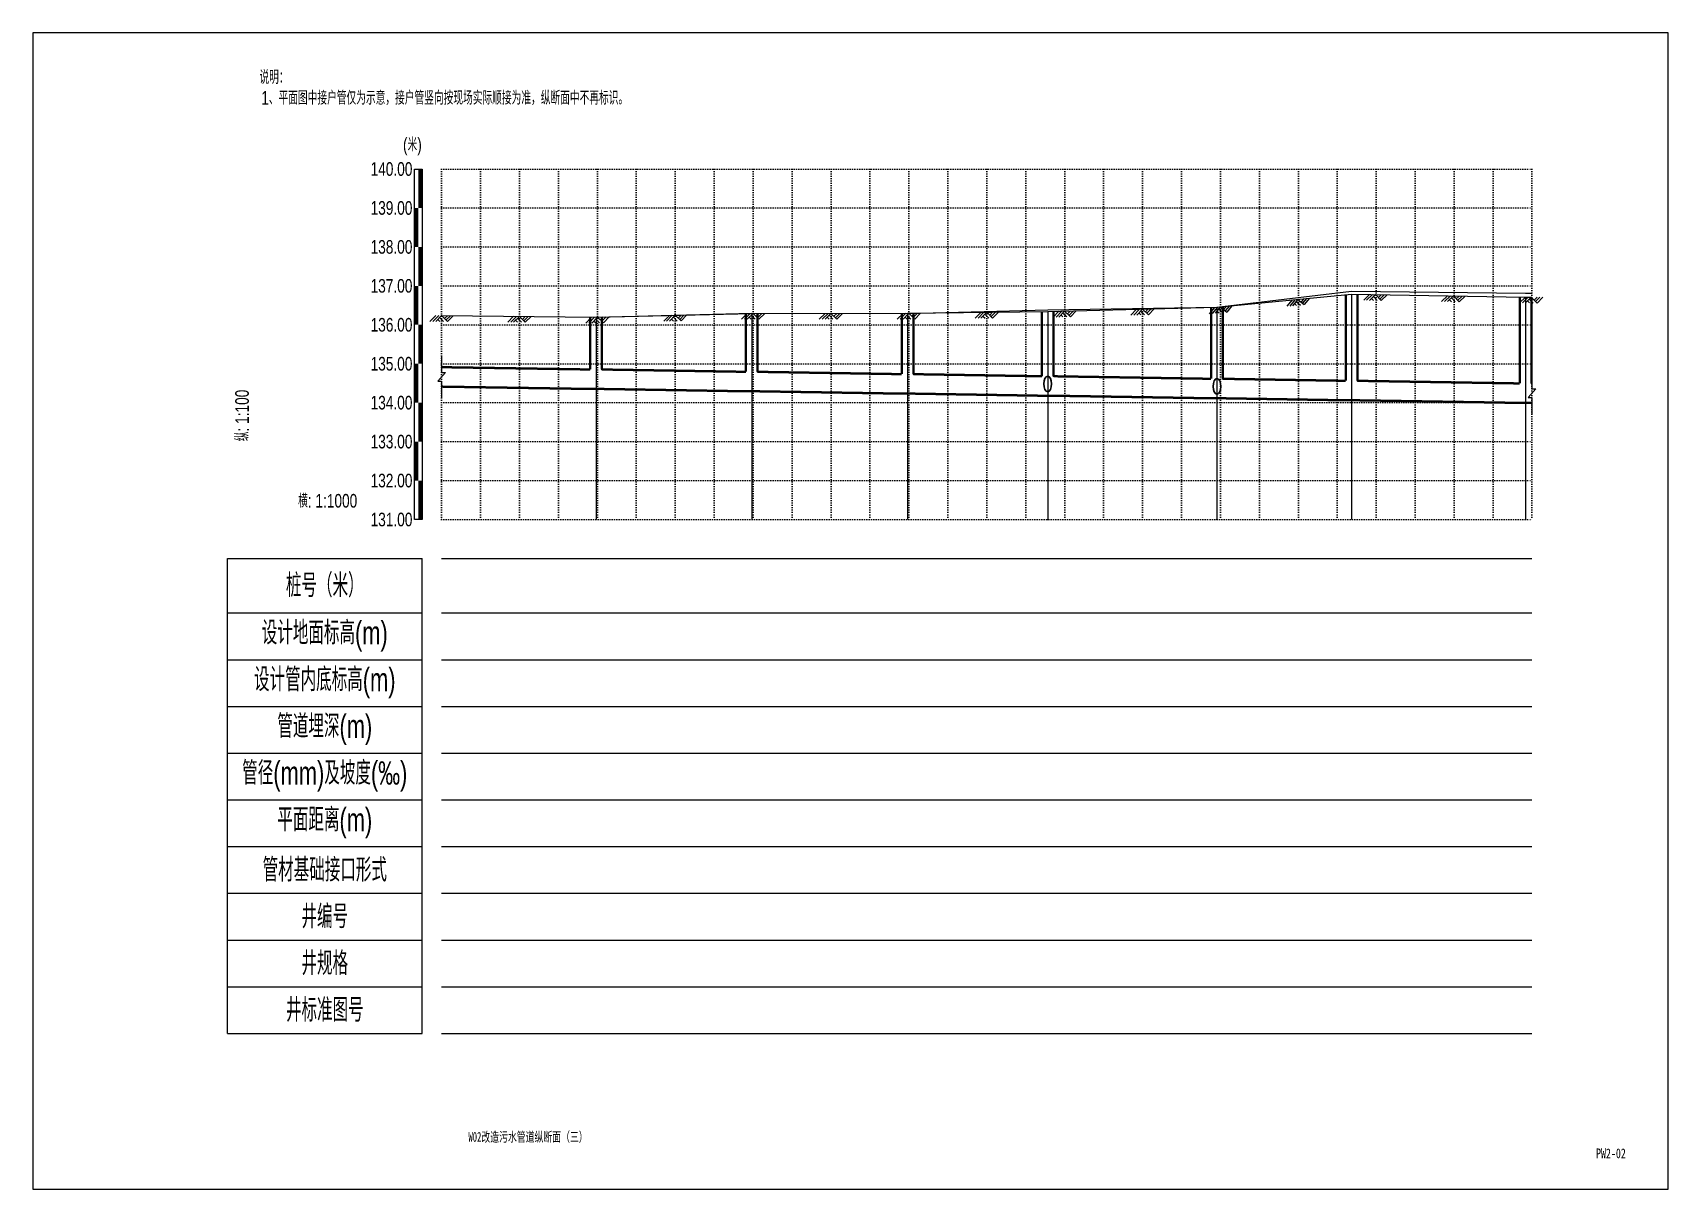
# Model space of a CAD drawing. Extents: x 529262 to 576451, y 2694391 to 2717535.
# Drawn here: x 572291.3 to 572711.3, y 2711946.5 to 2712243.5 of the extents above; entities that cross this region are included whole.
import ezdxf
from ezdxf.enums import TextEntityAlignment as Align

# ---------------------------------------------------------------- set-up
doc = ezdxf.new("R2010")
doc.units = 0
doc.linetypes.add('DOT', pattern=[6.35, 0, -6.35])
for name, color, linetype in [('GPSCOMMON', 7, 'Continuous'), ('P-说明', 7, 'Continuous'), ('W-标注', 2, 'Continuous'), ('图框线', 7, 'Continuous'), ('纵断_分栏线', 5, 'Continuous'), ('纵断_地面线', 3, 'Continuous'), ('纵断_标注', 2, 'Continuous'), ('纵断_标注_支管', 2, 'Continuous'), ('纵断_表头', 2, 'Continuous'), ('纵断_设计线', 1, 'Continuous'), ('纵断_高程网格', 8, 'DOT')]:
    doc.layers.add(name, color=color, linetype=linetype)
doc.layers.add('纵断污水井', color=7, linetype='Continuous', lineweight=60)
doc.layers.add('纵断污水管', color=224, linetype='Continuous', lineweight=60)
doc.styles.add('JieTuHzTxt', font='smsim.shx', dxfattribs={"width": 0.7, "bigfont": 'smfs.shx'})
doc.styles.add('SEMDI', font='smsim.shx', dxfattribs={"width": 0.75, "bigfont": 'smfs.shx'})
doc.styles.add('SMEDI', font='smsim.shx', dxfattribs={"width": 0.75, "height": 3.5, "bigfont": 'smfs.shx'})
doc.styles.add('宋体', font='', dxfattribs={"width": 0.75})
doc.styles.get('宋体').set_extended_font_data('SimSun')

msp = doc.modelspace()

# ---------------------------------------------------------------- texts
at = {"layer": 'P-说明', "style": '宋体'}
for s, width, p in [('W02改造污水管道纵断面（三）', 0.65, (572418.466, 2711959.975)), ('PW2-02', 0.75, (572696.54, 2711955.745))]:
    msp.add_text(s, height=2.5, dxfattribs=dict(at, width=width)).set_placement(p, align=Align.MIDDLE_CENTER)
at = {"layer": 'W-标注', "color": 3, "style": 'SMEDI', "width": 0.75}
for s, p in [('说明：', (572349.492, 2712230.35)), ('1、平面图中接户管仅为示意，接户管竖向按现场实际顺接为准，纵断面中不再标识。', (572349.95, 2712225.033))]:
    msp.add_text(s, height=3.5, dxfattribs=at).set_placement(p)
at = {"layer": '纵断_标注', "style": 'SEMDI', "width": 0.75}
msp.add_text('纵: 1:100', height=3.5, rotation=90, dxfattribs=at).set_placement((572343.269, 2712151.847), align=Align.TOP_RIGHT)
msp.add_text('横: 1:1000', height=3.5, dxfattribs=at).set_placement((572374.603, 2712120.514), align=Align.BOTTOM_RIGHT)
at = {"layer": '纵断_表头', "style": 'SEMDI', "width": 0.75}
msp.add_text('(米)', height=3.5, dxfattribs=at).set_placement((572388.769, 2712212.014), align=Align.BOTTOM_CENTER)
for s, p in [('140.00', (572388.769, 2712208.514)), ('139.00', (572388.769, 2712198.514)), ('138.00', (572388.769, 2712188.514)), ('137.00', (572388.769, 2712178.514)), ('136.00', (572388.769, 2712168.514)), ('135.00', (572388.769, 2712158.514)), ('134.00', (572388.769, 2712148.514)), ('133.00', (572388.769, 2712138.514)), ('132.00', (572388.769, 2712128.514)), ('131.00', (572388.769, 2712118.514))]:
    msp.add_text(s, height=3.5, dxfattribs=at).set_placement(p, align=Align.MIDDLE_RIGHT)

# ---------------------------------------------------------------- blocks, each defined once
blk = doc.blocks.new('A3WK')
at = {"layer": '图框线'}
blk.add_lwpolyline([(0, 0), (420, 0), (420, 297), (0, 297), (0, 0)], dxfattribs=at)
blk = doc.blocks.new('市政排水（YZ）_zdbt')
at = {"color": 0, "linetype": 'ByBlock', "lineweight": -2}
for p, q in [((-50, 0), (0, 0)), ((-50, -122), (-50, 0)), ((0, -122), (0, 0)), ((-50, -14), (0, -14)), ((-50, -26), (0, -26)), ((-50, -38), (0, -38)), ((-50, -50), (0, -50)), ((-50, -62), (0, -62)), ((-50, -74), (0, -74)), ((-50, -86), (0, -86)), ((-50, -98), (0, -98)), ((-50, -110), (0, -110)), ((-50, -122), (0, -122))]:
    blk.add_line(p, q, dxfattribs=at)
at = {"color": 0, "linetype": 'ByBlock', "lineweight": -2, "char_height": 6, "attachment_point": 5, "style": 'JieTuHzTxt'}
for s, insert in [('桩号（米）', (-25, -7)), ('设计地面标高(m)', (-25, -20)), ('设计管内底标高(m)', (-25, -32)), ('管道埋深(m)', (-25, -44)), ('管径(mm)及坡度(‰)', (-25, -56)), ('平面距离(m)', (-25, -68)), ('管材基础接口形式', (-25, -80)), ('井编号', (-25, -92)), ('井规格', (-25, -104)), ('井标准图号', (-25, -116))]:
    blk.add_mtext(s, dxfattribs=dict(at, insert=insert))
blk = doc.blocks.new('VSDesignLineBlock')
at = {"color": 0, "linetype": 'Continuous'}
for p, q in [((-1.5, 0), (-3, -1.5)), ((-0.75, 0), (-2.25, -1.5)), ((0, 0), (-1.5, -1.5)), ((0, 0), (1.5, -1.5)), ((1.5, 0), (0.75, -0.75)), ((2.25, 0), (1.12, -1.12)), ((3, 0), (1.5, -1.5)), ((-0.98, -0.98), (-0.46, -1.5)), ((-0.5, -0.5), (0.5, -1.5))]:
    blk.add_line(p, q, dxfattribs=at)

# ---------------------------------------------------------------- linework, layer by layer
for p in [(572396.269, 2712157.627), (572437.421, 2712157.032), (572477.421, 2712156.432), (572517.417, 2712155.832), (572553.418, 2712155.292), (572596.866, 2712154.64), (572631.427, 2712154.122), (572676.105, 2712153.454)]:
    msp.add_point(p)
at = {"layer": 'GPSCOMMON'}
msp.add_point((572396.269, 2712118.514), dxfattribs=at)
at = {"layer": '纵断_分栏线'}
for p, q in [((572396.269, 2712108.514), (572676.269, 2712108.514)), ((572396.269, 2712094.514), (572676.269, 2712094.514)), ((572396.269, 2712082.514), (572676.269, 2712082.514)), ((572396.269, 2712070.514), (572676.269, 2712070.514)), ((572396.269, 2712058.514), (572676.269, 2712058.514)), ((572396.269, 2712046.514), (572676.269, 2712046.514)), ((572396.269, 2712034.514), (572676.269, 2712034.514)), ((572396.269, 2712022.514), (572676.269, 2712022.514)), ((572396.269, 2712010.514), (572676.269, 2712010.514)), ((572396.269, 2711998.514), (572676.269, 2711998.514)), ((572396.269, 2711986.514), (572676.269, 2711986.514))]:
    msp.add_line(p, q, dxfattribs=at)
at = {"layer": '纵断_地面线'}
msp.add_lwpolyline([(572396.269, 2712170.868), (572435.921, 2712170.468), (572475.921, 2712171.488), (572515.917, 2712171.445), (572551.918, 2712172.36), (572595.366, 2712173.064), (572629.927, 2712177.181), (572674.605, 2712176.661), (572676.269, 2712176.604)], dxfattribs=at)
at = {"layer": '纵断_标注'}
for p, q in [((572629.927, 2712176.357), (572629.927, 2712118.514)), ((572674.605, 2712175.621), (572674.605, 2712118.514)), ((572435.921, 2712170.487), (572435.921, 2712118.514)), ((572475.921, 2712171.439), (572475.921, 2712118.514)), ((572515.917, 2712171.463), (572515.917, 2712118.514)), ((572551.918, 2712171.925), (572551.918, 2712118.514)), ((572595.366, 2712173.033), (572595.366, 2712118.514))]:
    msp.add_line(p, q, dxfattribs=at)
for points in [[(572396.269, 2712160.627), (572396.269, 2712156.227), (572397.269, 2712156.227), (572395.269, 2712154.027), (572396.269, 2712154.027), (572396.269, 2712149.627)], [(572676.269, 2712156.429), (572676.269, 2712152.029), (572677.269, 2712152.029), (572675.269, 2712149.829), (572676.269, 2712149.829), (572676.269, 2712145.429)]]:
    msp.add_lwpolyline(points, dxfattribs=at)
for points in [[(572341.269, 2712118.514, 0, 0, 0), (572341.269, 2712143.847, 1, 0, 0), (572341.269, 2712151.847, 0, 0, 0)], [(572341.269, 2712118.514, 0, 0, 0), (572366.603, 2712118.514, 1, 0, 0), (572374.603, 2712118.514, 0, 0, 0)]]:
    msp.add_lwpolyline(points, format="xyseb", dxfattribs=at)
at = {"layer": '纵断_标注_支管'}
for p in [(572551.918, 2712118.514), (572595.366, 2712118.514)]:
    msp.add_point(p, dxfattribs=at)
at = {"layer": '纵断_表头'}
msp.add_lwpolyline([(572391.269, 2712118.514), (572389.269, 2712118.514), (572389.269, 2712208.514), (572391.269, 2712208.514), (572391.269, 2712118.514)], dxfattribs=at)
at = {"layer": '纵断_表头', "const_width": 1}
for points in [[(572390.769, 2712198.514), (572390.769, 2712208.514)], [(572389.769, 2712188.514), (572389.769, 2712198.514)], [(572390.769, 2712178.514), (572390.769, 2712188.514)], [(572389.769, 2712168.514), (572389.769, 2712178.514)], [(572390.769, 2712158.514), (572390.769, 2712168.514)], [(572389.769, 2712148.514), (572389.769, 2712158.514)], [(572390.769, 2712138.514), (572390.769, 2712148.514)], [(572389.769, 2712128.514), (572389.769, 2712138.514)], [(572390.769, 2712118.514), (572390.769, 2712128.514)]]:
    msp.add_lwpolyline(points, dxfattribs=at)
at = {"layer": '纵断_设计线'}
msp.add_lwpolyline([(572396.269, 2712170.855), (572435.921, 2712170.487), (572475.921, 2712171.439), (572515.917, 2712171.463), (572551.918, 2712171.925), (572595.366, 2712173.033), (572629.927, 2712176.357), (572674.605, 2712175.621), (572676.269, 2712175.605)], dxfattribs=at)
at = {"layer": '纵断_高程网格', "ltscale": 0.0787}
for p, q in [((572396.269, 2712208.514), (572676.269, 2712208.514)), ((572396.269, 2712208.514), (572396.269, 2712118.514)), ((572406.269, 2712208.514), (572406.269, 2712118.514)), ((572416.269, 2712208.514), (572416.269, 2712118.514)), ((572426.269, 2712208.514), (572426.269, 2712118.514)), ((572436.269, 2712208.514), (572436.269, 2712118.514)), ((572446.269, 2712208.514), (572446.269, 2712118.514)), ((572456.269, 2712208.514), (572456.269, 2712118.514)), ((572466.269, 2712208.514), (572466.269, 2712118.514)), ((572476.269, 2712208.514), (572476.269, 2712118.514)), ((572486.269, 2712208.514), (572486.269, 2712118.514)), ((572496.269, 2712208.514), (572496.269, 2712118.514)), ((572506.269, 2712208.514), (572506.269, 2712118.514)), ((572516.269, 2712208.514), (572516.269, 2712118.514)), ((572526.269, 2712208.514), (572526.269, 2712118.514)), ((572536.269, 2712208.514), (572536.269, 2712118.514)), ((572546.269, 2712208.514), (572546.269, 2712118.514)), ((572556.269, 2712208.514), (572556.269, 2712118.514)), ((572566.269, 2712208.514), (572566.269, 2712118.514)), ((572576.269, 2712208.514), (572576.269, 2712118.514)), ((572586.269, 2712208.514), (572586.269, 2712118.514)), ((572596.269, 2712208.514), (572596.269, 2712118.514)), ((572606.269, 2712208.514), (572606.269, 2712118.514)), ((572616.269, 2712208.514), (572616.269, 2712118.514)), ((572626.269, 2712208.514), (572626.269, 2712118.514)), ((572636.269, 2712208.514), (572636.269, 2712118.514)), ((572646.269, 2712208.514), (572646.269, 2712118.514)), ((572656.269, 2712208.514), (572656.269, 2712118.514)), ((572666.269, 2712208.514), (572666.269, 2712118.514)), ((572676.269, 2712208.514), (572676.269, 2712118.514)), ((572396.269, 2712198.514), (572676.269, 2712198.514)), ((572396.269, 2712188.514), (572676.269, 2712188.514)), ((572396.269, 2712178.514), (572676.269, 2712178.514)), ((572396.269, 2712168.514), (572676.269, 2712168.514)), ((572396.269, 2712158.514), (572676.269, 2712158.514)), ((572396.269, 2712148.514), (572676.269, 2712148.514)), ((572396.269, 2712138.514), (572676.269, 2712138.514)), ((572396.269, 2712128.514), (572676.269, 2712128.514)), ((572396.269, 2712118.514), (572676.269, 2712118.514))]:
    msp.add_line(p, q, dxfattribs=at)
at = {"layer": '纵断污水井', "const_width": 0.6}
for points in [[(572628.427, 2712176.357), (572628.427, 2712154.122)], [(572631.427, 2712176.357), (572631.427, 2712154.124)], [(572673.105, 2712175.621), (572673.105, 2712153.452)], [(572676.105, 2712175.621), (572676.105, 2712153.454)], [(572434.421, 2712170.487), (572434.421, 2712157.032)], [(572437.421, 2712170.487), (572437.421, 2712157.034)], [(572474.421, 2712171.439), (572474.421, 2712156.432)], [(572477.421, 2712171.439), (572477.421, 2712156.434)], [(572514.417, 2712171.463), (572514.417, 2712155.832)], [(572517.417, 2712171.463), (572517.417, 2712155.834)], [(572550.418, 2712171.925), (572550.418, 2712155.292)], [(572553.418, 2712171.925), (572553.418, 2712155.294)], [(572593.866, 2712173.033), (572593.866, 2712154.64)], [(572596.866, 2712173.033), (572596.866, 2712154.644)], [(572434.421, 2712152.034), (572437.421, 2712152.034)], [(572474.421, 2712151.434), (572477.421, 2712151.434)], [(572514.417, 2712150.834), (572517.417, 2712150.834)], [(572550.418, 2712150.294), (572553.418, 2712150.294)], [(572593.866, 2712149.644), (572596.866, 2712149.644)], [(572628.427, 2712149.124), (572631.427, 2712149.124)], [(572673.105, 2712148.454), (572676.105, 2712148.454)]]:
    msp.add_lwpolyline(points, dxfattribs=at)
at = {"layer": '纵断污水管', "const_width": 0.6}
for points in [[(572396.269, 2712157.627), (572434.421, 2712157.032)], [(572437.421, 2712157.032), (572474.421, 2712156.432)], [(572477.421, 2712156.432), (572514.417, 2712155.832)], [(572517.417, 2712155.832), (572550.418, 2712155.292)], [(572553.418, 2712155.292), (572593.866, 2712154.64)], [(572596.866, 2712154.64), (572628.427, 2712154.122)], [(572631.427, 2712154.122), (572673.105, 2712153.452)], [(572676.105, 2712153.454), (572676.269, 2712153.429)], [(572396.269, 2712152.627), (572434.421, 2712152.032)], [(572437.421, 2712152.032), (572474.421, 2712151.432)], [(572477.421, 2712151.432), (572514.417, 2712150.832)], [(572517.417, 2712150.832), (572550.418, 2712150.292)], [(572553.418, 2712150.292), (572593.866, 2712149.64)], [(572596.866, 2712149.64), (572628.427, 2712149.122)], [(572631.427, 2712149.122), (572673.105, 2712148.452)], [(572676.105, 2712148.454), (572676.269, 2712148.429)]]:
    msp.add_lwpolyline(points, dxfattribs=at)
at = {"layer": '纵断污水管', "lineweight": 30}
for centre in [(572551.918, 2712153.332), (572595.366, 2712152.68)]:
    msp.add_ellipse(centre, major_axis=(0, 2), ratio=0.5, dxfattribs=at)

# ---------------------------------------------------------------- block references
at = {"layer": '纵断_标注'}
for p, rotation in [((572616.143, 2712175.031), 5.493285818617547), ((572636.079, 2712176.256), 359.0562108760341), ((572656.076, 2712175.926), 359.0562108760341), ((572676.074, 2712175.607), 359.4535435994333), ((572396.269, 2712170.855), 359.4685680588807), ((572416.268, 2712170.669), 359.4685680588807), ((572436.268, 2712170.495), 1.363732391156043), ((572456.262, 2712170.971), 1.363732391156043), ((572476.256, 2712171.44), 0.03403154979253742), ((572496.256, 2712171.451), 0.03403154979253742), ((572516.256, 2712171.467), 0.735199311861848), ((572536.255, 2712171.724), 0.735199311861848), ((572556.252, 2712172.036), 1.460936020713752), ((572576.245, 2712172.546), 1.460936020713752), ((572596.235, 2712173.117), 5.493285818617547)]:
    msp.add_blockref('VSDesignLineBlock', p, dxfattribs=dict(at, rotation=rotation))
at = {"layer": '纵断_表头'}
for name, p in [('A3WK', (572291.268, 2711946.514)), ('A3WK', (572291.269, 2711946.515)), ('市政排水（YZ）_zdbt', (572391.269, 2712108.514))]:
    msp.add_blockref(name, p, dxfattribs=at)

msp.set_redraw_order([(e.dxf.handle, doc.entitydb.next_handle()) for e in msp.query("TEXT MTEXT ATTDEF DIMENSION ARC_DIMENSION")])  # texts and dimensions are drawn at this point

doc.saveas('drawing.dxf')
